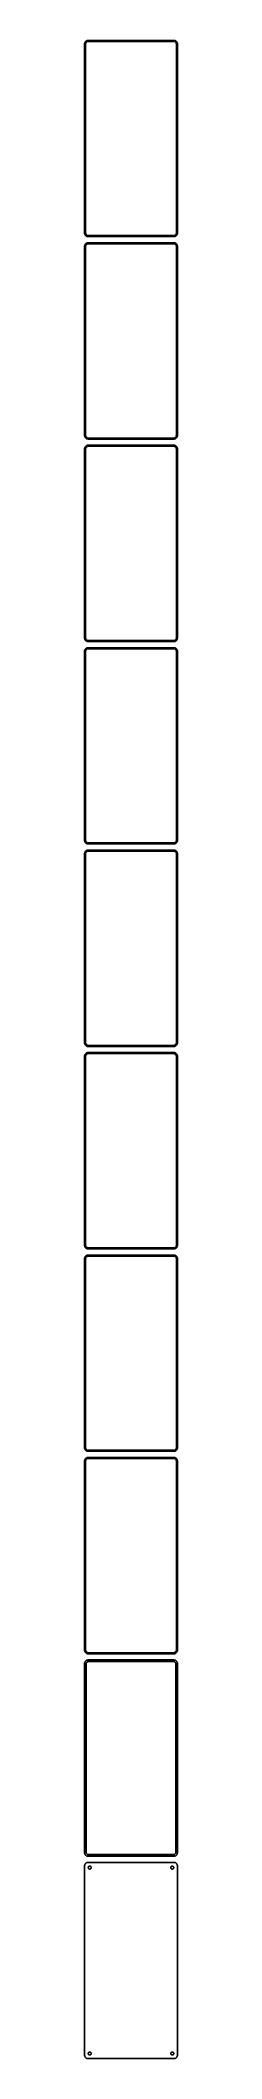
# Model space of a CAD drawing. Header units: metres. Extents: x -68 to 68, y 2798 to 5728.
import ezdxf

# ---------------------------------------------------------------- set-up
doc = ezdxf.new("R2010")
doc.units = ezdxf.units.M

msp = doc.modelspace()

# ---------------------------------------------------------------- linework, layer by layer
for p, q in [((-67.4606, 5724.13), (-67.5, 5723.5)), ((-67.5, 5723.5), (-67.5, 5448.5)), ((-67.3429, 5724.74), (-67.4606, 5724.13)), ((-67.1489, 5725.34), (-67.3429, 5724.74)), ((-66.8815, 5725.91), (-67.1489, 5725.34)), ((-66.5451, 5726.44), (-66.8815, 5725.91)), ((-66.1448, 5726.92), (-66.5451, 5726.44)), ((-65.6871, 5727.35), (-66.1448, 5726.92)), ((-66, 5723), (-65.9685, 5723.5)), ((-66, 5449), (-66, 5723)), ((-65.9685, 5723.5), (-65.8743, 5723.99)), ((-65.8743, 5723.99), (-65.7191, 5724.47)), ((-65.7191, 5724.47), (-65.5052, 5724.93)), ((-65.1791, 5727.72), (-65.6871, 5727.35)), ((-65.5052, 5724.93), (-65.2361, 5725.35)), ((-65.2361, 5725.35), (-64.9159, 5725.74)), ((-64.6289, 5728.02), (-65.1791, 5727.72)), ((-64.9159, 5725.74), (-64.5497, 5726.08)), ((-64.0451, 5728.26), (-64.6289, 5728.02)), ((-64.5497, 5726.08), (-64.1433, 5726.38)), ((-64.1433, 5726.38), (-63.7031, 5726.62)), ((-63.4369, 5728.41), (-64.0451, 5728.26)), ((-63.7031, 5726.62), (-63.2361, 5726.8)), ((-62.8139, 5728.49), (-63.4369, 5728.41)), ((-63.2361, 5726.8), (-62.7495, 5726.93)), ((62.8139, 5728.49), (-62.8139, 5728.49)), ((-62.7495, 5726.93), (-62.2512, 5726.99)), ((-62.2512, 5726.99), (62.2512, 5726.99)), ((62.2512, 5726.99), (62.7495, 5726.93)), ((62.7495, 5726.93), (63.2361, 5726.8)), ((63.4369, 5728.41), (62.8139, 5728.49)), ((63.2361, 5726.8), (63.7031, 5726.62)), ((64.0451, 5728.26), (63.4369, 5728.41)), ((63.7031, 5726.62), (64.1433, 5726.38)), ((64.6289, 5728.02), (64.0451, 5728.26)), ((64.1433, 5726.38), (64.5497, 5726.08)), ((64.5497, 5726.08), (64.9159, 5725.74)), ((65.1791, 5727.72), (64.6289, 5728.02)), ((64.9159, 5725.74), (65.2361, 5725.35)), ((65.6871, 5727.35), (65.1791, 5727.72)), ((65.2361, 5725.35), (65.5052, 5724.93)), ((65.5052, 5724.93), (65.7191, 5724.47)), ((66.1448, 5726.92), (65.6871, 5727.35)), ((65.7191, 5724.47), (65.8743, 5723.99)), ((65.8743, 5723.99), (65.9685, 5723.5)), ((65.9685, 5723.5), (66, 5723)), ((66, 5723), (66, 5449)), ((66.5451, 5726.44), (66.1448, 5726.92)), ((66.8815, 5725.91), (66.5451, 5726.44)), ((67.1489, 5725.34), (66.8815, 5725.91)), ((67.3429, 5724.74), (67.1489, 5725.34)), ((67.4606, 5724.13), (67.3429, 5724.74)), ((67.5, 5723.5), (67.4606, 5724.13)), ((67.5, 5448.5), (67.5, 5723.5)), ((-67.5, 5448.5), (-67.4606, 5447.87)), ((-67.4606, 5430.13), (-67.5, 5429.5)), ((-67.5, 5429.5), (-67.5, 5154.5)), ((-67.4606, 5447.87), (-67.3429, 5447.26)), ((-67.3429, 5430.74), (-67.4606, 5430.13)), ((-67.3429, 5447.26), (-67.1489, 5446.66)), ((-67.1489, 5431.34), (-67.3429, 5430.74)), ((-67.1489, 5446.66), (-66.8815, 5446.09)), ((-66.8815, 5431.91), (-67.1489, 5431.34)), ((-66.8815, 5446.09), (-66.5451, 5445.56)), ((-66.5451, 5432.44), (-66.8815, 5431.91)), ((-66.5451, 5445.56), (-66.1448, 5445.08)), ((-66.1448, 5432.92), (-66.5451, 5432.44)), ((-66.1448, 5445.08), (-65.6871, 5444.65)), ((-65.6871, 5433.35), (-66.1448, 5432.92)), ((-65.9685, 5448.5), (-66, 5449)), ((-66, 5429), (-65.9685, 5429.5)), ((-66, 5155), (-66, 5429)), ((-65.8743, 5448.01), (-65.9685, 5448.5)), ((-65.9685, 5429.5), (-65.8743, 5429.99)), ((-65.7191, 5447.53), (-65.8743, 5448.01)), ((-65.8743, 5429.99), (-65.7191, 5430.47)), ((-65.5052, 5447.07), (-65.7191, 5447.53)), ((-65.7191, 5430.47), (-65.5052, 5430.93)), ((-65.6871, 5444.65), (-65.1791, 5444.28)), ((-65.1791, 5433.72), (-65.6871, 5433.35)), ((-65.2361, 5446.65), (-65.5052, 5447.07)), ((-65.5052, 5430.93), (-65.2361, 5431.35)), ((-64.9159, 5446.26), (-65.2361, 5446.65)), ((-65.2361, 5431.35), (-64.9159, 5431.74)), ((-65.1791, 5444.28), (-64.6289, 5443.98)), ((-64.6289, 5434.02), (-65.1791, 5433.72)), ((-64.5497, 5445.92), (-64.9159, 5446.26)), ((-64.9159, 5431.74), (-64.5497, 5432.08)), ((-64.6289, 5443.98), (-64.0451, 5443.74)), ((-64.0451, 5434.26), (-64.6289, 5434.02)), ((-64.1433, 5445.62), (-64.5497, 5445.92)), ((-64.5497, 5432.08), (-64.1433, 5432.38)), ((-63.7031, 5445.38), (-64.1433, 5445.62)), ((-64.1433, 5432.38), (-63.7031, 5432.62)), ((-64.0451, 5443.74), (-63.4369, 5443.59)), ((-63.4369, 5434.41), (-64.0451, 5434.26)), ((-63.2361, 5445.2), (-63.7031, 5445.38)), ((-63.7031, 5432.62), (-63.2361, 5432.8)), ((-63.4369, 5443.59), (-62.8139, 5443.51)), ((-62.8139, 5434.49), (-63.4369, 5434.41)), ((-62.7495, 5445.07), (-63.2361, 5445.2)), ((-63.2361, 5432.8), (-62.7495, 5432.93)), ((-62.8139, 5443.51), (62.8139, 5443.51)), ((62.8139, 5434.49), (-62.8139, 5434.49)), ((-62.2512, 5445.01), (-62.7495, 5445.07)), ((-62.7495, 5432.93), (-62.2512, 5432.99)), ((62.2512, 5445.01), (-62.2512, 5445.01)), ((-62.2512, 5432.99), (62.2512, 5432.99)), ((62.7495, 5445.07), (62.2512, 5445.01)), ((62.2512, 5432.99), (62.7495, 5432.93)), ((63.2361, 5445.2), (62.7495, 5445.07)), ((62.7495, 5432.93), (63.2361, 5432.8)), ((62.8139, 5443.51), (63.4369, 5443.59)), ((63.4369, 5434.41), (62.8139, 5434.49)), ((63.7031, 5445.38), (63.2361, 5445.2)), ((63.2361, 5432.8), (63.7031, 5432.62)), ((63.4369, 5443.59), (64.0451, 5443.74)), ((64.0451, 5434.26), (63.4369, 5434.41)), ((64.1433, 5445.62), (63.7031, 5445.38)), ((63.7031, 5432.62), (64.1433, 5432.38)), ((64.0451, 5443.74), (64.6289, 5443.98)), ((64.6289, 5434.02), (64.0451, 5434.26)), ((64.5497, 5445.92), (64.1433, 5445.62)), ((64.1433, 5432.38), (64.5497, 5432.08)), ((64.9159, 5446.26), (64.5497, 5445.92)), ((64.5497, 5432.08), (64.9159, 5431.74)), ((64.6289, 5443.98), (65.1791, 5444.28)), ((65.1791, 5433.72), (64.6289, 5434.02)), ((65.2361, 5446.65), (64.9159, 5446.26)), ((64.9159, 5431.74), (65.2361, 5431.35)), ((65.1791, 5444.28), (65.6871, 5444.65)), ((65.6871, 5433.35), (65.1791, 5433.72)), ((65.5052, 5447.07), (65.2361, 5446.65)), ((65.2361, 5431.35), (65.5052, 5430.93)), ((65.7191, 5447.53), (65.5052, 5447.07)), ((65.5052, 5430.93), (65.7191, 5430.47)), ((65.6871, 5444.65), (66.1448, 5445.08)), ((66.1448, 5432.92), (65.6871, 5433.35)), ((65.8743, 5448.01), (65.7191, 5447.53)), ((65.7191, 5430.47), (65.8743, 5429.99)), ((65.9685, 5448.5), (65.8743, 5448.01)), ((65.8743, 5429.99), (65.9685, 5429.5)), ((66, 5449), (65.9685, 5448.5)), ((65.9685, 5429.5), (66, 5429)), ((66, 5429), (66, 5155)), ((66.1448, 5445.08), (66.5451, 5445.56)), ((66.5451, 5432.44), (66.1448, 5432.92)), ((66.5451, 5445.56), (66.8815, 5446.09)), ((66.8815, 5431.91), (66.5451, 5432.44)), ((66.8815, 5446.09), (67.1489, 5446.66)), ((67.1489, 5431.34), (66.8815, 5431.91)), ((67.1489, 5446.66), (67.3429, 5447.26)), ((67.3429, 5430.74), (67.1489, 5431.34)), ((67.3429, 5447.26), (67.4606, 5447.87)), ((67.4606, 5430.13), (67.3429, 5430.74)), ((67.4606, 5447.87), (67.5, 5448.5)), ((67.5, 5429.5), (67.4606, 5430.13)), ((67.5, 5154.5), (67.5, 5429.5)), ((-67.5, 5154.5), (-67.4606, 5153.87)), ((-67.4606, 5136.13), (-67.5, 5135.5)), ((-67.5, 5135.5), (-67.5, 4860.5)), ((-67.4606, 5153.87), (-67.3429, 5153.26)), ((-67.3429, 5136.74), (-67.4606, 5136.13)), ((-67.3429, 5153.26), (-67.1489, 5152.66)), ((-67.1489, 5137.34), (-67.3429, 5136.74)), ((-67.1489, 5152.66), (-66.8815, 5152.09)), ((-66.8815, 5137.91), (-67.1489, 5137.34)), ((-66.8815, 5152.09), (-66.5451, 5151.56)), ((-66.5451, 5138.44), (-66.8815, 5137.91)), ((-66.5451, 5151.56), (-66.1448, 5151.08)), ((-66.1448, 5138.92), (-66.5451, 5138.44)), ((-66.1448, 5151.08), (-65.6871, 5150.65)), ((-65.6871, 5139.35), (-66.1448, 5138.92)), ((-65.9685, 5154.5), (-66, 5155)), ((-66, 5135), (-65.9685, 5135.5)), ((-66, 4861), (-66, 5135)), ((-65.8743, 5154.01), (-65.9685, 5154.5)), ((-65.9685, 5135.5), (-65.8743, 5135.99)), ((-65.7191, 5153.53), (-65.8743, 5154.01)), ((-65.8743, 5135.99), (-65.7191, 5136.47)), ((-65.5052, 5153.07), (-65.7191, 5153.53)), ((-65.7191, 5136.47), (-65.5052, 5136.93)), ((-65.6871, 5150.65), (-65.1791, 5150.28)), ((-65.1791, 5139.72), (-65.6871, 5139.35)), ((-65.2361, 5152.65), (-65.5052, 5153.07)), ((-65.5052, 5136.93), (-65.2361, 5137.35)), ((-64.9159, 5152.26), (-65.2361, 5152.65)), ((-65.2361, 5137.35), (-64.9159, 5137.74)), ((-65.1791, 5150.28), (-64.6289, 5149.98)), ((-64.6289, 5140.02), (-65.1791, 5139.72)), ((-64.5497, 5151.92), (-64.9159, 5152.26)), ((-64.9159, 5137.74), (-64.5497, 5138.08)), ((-64.6289, 5149.98), (-64.0451, 5149.74)), ((-64.0451, 5140.26), (-64.6289, 5140.02)), ((-64.1433, 5151.62), (-64.5497, 5151.92)), ((-64.5497, 5138.08), (-64.1433, 5138.38)), ((-63.7031, 5151.38), (-64.1433, 5151.62)), ((-64.1433, 5138.38), (-63.7031, 5138.62)), ((-64.0451, 5149.74), (-63.4369, 5149.59)), ((-63.4369, 5140.41), (-64.0451, 5140.26)), ((-63.2361, 5151.2), (-63.7031, 5151.38)), ((-63.7031, 5138.62), (-63.2361, 5138.8)), ((-63.4369, 5149.59), (-62.8139, 5149.51)), ((-62.8139, 5140.49), (-63.4369, 5140.41)), ((-62.7495, 5151.07), (-63.2361, 5151.2)), ((-63.2361, 5138.8), (-62.7495, 5138.93)), ((-62.8139, 5149.51), (62.8139, 5149.51)), ((62.8139, 5140.49), (-62.8139, 5140.49)), ((-62.2512, 5151.01), (-62.7495, 5151.07)), ((-62.7495, 5138.93), (-62.2512, 5138.99)), ((62.2512, 5151.01), (-62.2512, 5151.01)), ((-62.2512, 5138.99), (62.2512, 5138.99)), ((62.7495, 5151.07), (62.2512, 5151.01)), ((62.2512, 5138.99), (62.7495, 5138.93)), ((63.2361, 5151.2), (62.7495, 5151.07)), ((62.7495, 5138.93), (63.2361, 5138.8)), ((62.8139, 5149.51), (63.4369, 5149.59)), ((63.4369, 5140.41), (62.8139, 5140.49)), ((63.7031, 5151.38), (63.2361, 5151.2)), ((63.2361, 5138.8), (63.7031, 5138.62)), ((63.4369, 5149.59), (64.0451, 5149.74)), ((64.0451, 5140.26), (63.4369, 5140.41)), ((64.1433, 5151.62), (63.7031, 5151.38)), ((63.7031, 5138.62), (64.1433, 5138.38)), ((64.0451, 5149.74), (64.6289, 5149.98)), ((64.6289, 5140.02), (64.0451, 5140.26)), ((64.5497, 5151.92), (64.1433, 5151.62)), ((64.1433, 5138.38), (64.5497, 5138.08)), ((64.9159, 5152.26), (64.5497, 5151.92)), ((64.5497, 5138.08), (64.9159, 5137.74)), ((64.6289, 5149.98), (65.1791, 5150.28)), ((65.1791, 5139.72), (64.6289, 5140.02)), ((65.2361, 5152.65), (64.9159, 5152.26)), ((64.9159, 5137.74), (65.2361, 5137.35)), ((65.1791, 5150.28), (65.6871, 5150.65)), ((65.6871, 5139.35), (65.1791, 5139.72)), ((65.5052, 5153.07), (65.2361, 5152.65)), ((65.2361, 5137.35), (65.5052, 5136.93)), ((65.7191, 5153.53), (65.5052, 5153.07)), ((65.5052, 5136.93), (65.7191, 5136.47)), ((65.6871, 5150.65), (66.1448, 5151.08)), ((66.1448, 5138.92), (65.6871, 5139.35)), ((65.8743, 5154.01), (65.7191, 5153.53)), ((65.7191, 5136.47), (65.8743, 5135.99)), ((65.9685, 5154.5), (65.8743, 5154.01)), ((65.8743, 5135.99), (65.9685, 5135.5)), ((66, 5155), (65.9685, 5154.5)), ((65.9685, 5135.5), (66, 5135)), ((66, 5135), (66, 4861)), ((66.1448, 5151.08), (66.5451, 5151.56)), ((66.5451, 5138.44), (66.1448, 5138.92)), ((66.5451, 5151.56), (66.8815, 5152.09)), ((66.8815, 5137.91), (66.5451, 5138.44)), ((66.8815, 5152.09), (67.1489, 5152.66)), ((67.1489, 5137.34), (66.8815, 5137.91)), ((67.1489, 5152.66), (67.3429, 5153.26)), ((67.3429, 5136.74), (67.1489, 5137.34)), ((67.3429, 5153.26), (67.4606, 5153.87)), ((67.4606, 5136.13), (67.3429, 5136.74)), ((67.4606, 5153.87), (67.5, 5154.5)), ((67.5, 5135.5), (67.4606, 5136.13)), ((67.5, 4860.5), (67.5, 5135.5)), ((-67.5, 4860.5), (-67.4606, 4859.87)), ((-67.4606, 4842.13), (-67.5, 4841.5)), ((-67.5, 4841.5), (-67.5, 4566.5)), ((-67.4606, 4859.87), (-67.3429, 4859.26)), ((-67.3429, 4842.74), (-67.4606, 4842.13)), ((-67.3429, 4859.26), (-67.1489, 4858.66)), ((-67.1489, 4843.34), (-67.3429, 4842.74)), ((-67.1489, 4858.66), (-66.8815, 4858.09)), ((-66.8815, 4843.91), (-67.1489, 4843.34)), ((-66.8815, 4858.09), (-66.5451, 4857.56)), ((-66.5451, 4844.44), (-66.8815, 4843.91)), ((-66.5451, 4857.56), (-66.1448, 4857.08)), ((-66.1448, 4844.92), (-66.5451, 4844.44)), ((-66.1448, 4857.08), (-65.6871, 4856.65)), ((-65.6871, 4845.35), (-66.1448, 4844.92)), ((-65.9685, 4860.5), (-66, 4861)), ((-66, 4841), (-65.9685, 4841.5)), ((-66, 4567), (-66, 4841)), ((-65.8743, 4860.01), (-65.9685, 4860.5)), ((-65.9685, 4841.5), (-65.8743, 4841.99)), ((-65.7191, 4859.53), (-65.8743, 4860.01)), ((-65.8743, 4841.99), (-65.7191, 4842.47)), ((-65.5052, 4859.07), (-65.7191, 4859.53)), ((-65.7191, 4842.47), (-65.5052, 4842.93)), ((-65.6871, 4856.65), (-65.1791, 4856.28)), ((-65.1791, 4845.72), (-65.6871, 4845.35)), ((-65.2361, 4858.65), (-65.5052, 4859.07)), ((-65.5052, 4842.93), (-65.2361, 4843.35)), ((-64.9159, 4858.26), (-65.2361, 4858.65)), ((-65.2361, 4843.35), (-64.9159, 4843.74)), ((-65.1791, 4856.28), (-64.6289, 4855.98)), ((-64.6289, 4846.02), (-65.1791, 4845.72)), ((-64.5497, 4857.92), (-64.9159, 4858.26)), ((-64.9159, 4843.74), (-64.5497, 4844.08)), ((-64.6289, 4855.98), (-64.0451, 4855.74)), ((-64.0451, 4846.26), (-64.6289, 4846.02)), ((-64.1433, 4857.62), (-64.5497, 4857.92)), ((-64.5497, 4844.08), (-64.1433, 4844.38)), ((-63.7031, 4857.38), (-64.1433, 4857.62)), ((-64.1433, 4844.38), (-63.7031, 4844.62)), ((-64.0451, 4855.74), (-63.4369, 4855.59)), ((-63.4369, 4846.41), (-64.0451, 4846.26)), ((-63.2361, 4857.2), (-63.7031, 4857.38)), ((-63.7031, 4844.62), (-63.2361, 4844.8)), ((-63.4369, 4855.59), (-62.8139, 4855.51)), ((-62.8139, 4846.49), (-63.4369, 4846.41)), ((-62.7495, 4857.07), (-63.2361, 4857.2)), ((-63.2361, 4844.8), (-62.7495, 4844.93)), ((-62.8139, 4855.51), (62.8139, 4855.51)), ((62.8139, 4846.49), (-62.8139, 4846.49)), ((-62.2512, 4857.01), (-62.7495, 4857.07)), ((-62.7495, 4844.93), (-62.2512, 4844.99)), ((62.2512, 4857.01), (-62.2512, 4857.01)), ((-62.2512, 4844.99), (62.2512, 4844.99)), ((62.7495, 4857.07), (62.2512, 4857.01)), ((62.2512, 4844.99), (62.7495, 4844.93)), ((63.2361, 4857.2), (62.7495, 4857.07)), ((62.7495, 4844.93), (63.2361, 4844.8)), ((62.8139, 4855.51), (63.4369, 4855.59)), ((63.4369, 4846.41), (62.8139, 4846.49)), ((63.7031, 4857.38), (63.2361, 4857.2)), ((63.2361, 4844.8), (63.7031, 4844.62)), ((63.4369, 4855.59), (64.0451, 4855.74)), ((64.0451, 4846.26), (63.4369, 4846.41)), ((64.1433, 4857.62), (63.7031, 4857.38)), ((63.7031, 4844.62), (64.1433, 4844.38)), ((64.0451, 4855.74), (64.6289, 4855.98)), ((64.6289, 4846.02), (64.0451, 4846.26)), ((64.5497, 4857.92), (64.1433, 4857.62)), ((64.1433, 4844.38), (64.5497, 4844.08)), ((64.9159, 4858.26), (64.5497, 4857.92)), ((64.5497, 4844.08), (64.9159, 4843.74)), ((64.6289, 4855.98), (65.1791, 4856.28)), ((65.1791, 4845.72), (64.6289, 4846.02)), ((65.2361, 4858.65), (64.9159, 4858.26)), ((64.9159, 4843.74), (65.2361, 4843.35)), ((65.1791, 4856.28), (65.6871, 4856.65)), ((65.6871, 4845.35), (65.1791, 4845.72)), ((65.5052, 4859.07), (65.2361, 4858.65)), ((65.2361, 4843.35), (65.5052, 4842.93)), ((65.7191, 4859.53), (65.5052, 4859.07)), ((65.5052, 4842.93), (65.7191, 4842.47)), ((65.6871, 4856.65), (66.1448, 4857.08)), ((66.1448, 4844.92), (65.6871, 4845.35)), ((65.8743, 4860.01), (65.7191, 4859.53)), ((65.7191, 4842.47), (65.8743, 4841.99)), ((65.9685, 4860.5), (65.8743, 4860.01)), ((65.8743, 4841.99), (65.9685, 4841.5)), ((66, 4861), (65.9685, 4860.5)), ((65.9685, 4841.5), (66, 4841)), ((66, 4841), (66, 4567)), ((66.1448, 4857.08), (66.5451, 4857.56)), ((66.5451, 4844.44), (66.1448, 4844.92)), ((66.5451, 4857.56), (66.8815, 4858.09)), ((66.8815, 4843.91), (66.5451, 4844.44)), ((66.8815, 4858.09), (67.1489, 4858.66)), ((67.1489, 4843.34), (66.8815, 4843.91)), ((67.1489, 4858.66), (67.3429, 4859.26)), ((67.3429, 4842.74), (67.1489, 4843.34)), ((67.3429, 4859.26), (67.4606, 4859.87)), ((67.4606, 4842.13), (67.3429, 4842.74)), ((67.4606, 4859.87), (67.5, 4860.5)), ((67.5, 4841.5), (67.4606, 4842.13)), ((67.5, 4566.5), (67.5, 4841.5)), ((-67.5, 4566.5), (-67.4606, 4565.87)), ((-67.4606, 4548.13), (-67.5, 4547.5)), ((-67.5, 4547.5), (-67.5, 4272.5)), ((-67.4606, 4565.87), (-67.3429, 4565.26)), ((-67.3429, 4548.74), (-67.4606, 4548.13)), ((-67.3429, 4565.26), (-67.1489, 4564.66)), ((-67.1489, 4549.34), (-67.3429, 4548.74)), ((-67.1489, 4564.66), (-66.8815, 4564.09)), ((-66.8815, 4549.91), (-67.1489, 4549.34)), ((-66.8815, 4564.09), (-66.5451, 4563.56)), ((-66.5451, 4550.44), (-66.8815, 4549.91)), ((-66.5451, 4563.56), (-66.1448, 4563.08)), ((-66.1448, 4550.92), (-66.5451, 4550.44)), ((-66.1448, 4563.08), (-65.6871, 4562.65)), ((-65.6871, 4551.35), (-66.1448, 4550.92)), ((-65.9685, 4566.5), (-66, 4567)), ((-66, 4547), (-65.9685, 4547.5)), ((-66, 4273), (-66, 4547)), ((-65.8743, 4566.01), (-65.9685, 4566.5)), ((-65.9685, 4547.5), (-65.8743, 4547.99)), ((-65.7191, 4565.53), (-65.8743, 4566.01)), ((-65.8743, 4547.99), (-65.7191, 4548.47)), ((-65.5052, 4565.07), (-65.7191, 4565.53)), ((-65.7191, 4548.47), (-65.5052, 4548.93)), ((-65.6871, 4562.65), (-65.1791, 4562.28)), ((-65.1791, 4551.72), (-65.6871, 4551.35)), ((-65.2361, 4564.65), (-65.5052, 4565.07)), ((-65.5052, 4548.93), (-65.2361, 4549.35)), ((-64.9159, 4564.26), (-65.2361, 4564.65)), ((-65.2361, 4549.35), (-64.9159, 4549.74)), ((-65.1791, 4562.28), (-64.6289, 4561.98)), ((-64.6289, 4552.02), (-65.1791, 4551.72)), ((-64.5497, 4563.92), (-64.9159, 4564.26)), ((-64.9159, 4549.74), (-64.5497, 4550.08)), ((-64.6289, 4561.98), (-64.0451, 4561.74)), ((-64.0451, 4552.26), (-64.6289, 4552.02)), ((-64.1433, 4563.62), (-64.5497, 4563.92)), ((-64.5497, 4550.08), (-64.1433, 4550.38)), ((-63.7031, 4563.38), (-64.1433, 4563.62)), ((-64.1433, 4550.38), (-63.7031, 4550.62)), ((-64.0451, 4561.74), (-63.4369, 4561.59)), ((-63.4369, 4552.41), (-64.0451, 4552.26)), ((-63.2361, 4563.2), (-63.7031, 4563.38)), ((-63.7031, 4550.62), (-63.2361, 4550.8)), ((-63.4369, 4561.59), (-62.8139, 4561.51)), ((-62.8139, 4552.49), (-63.4369, 4552.41)), ((-62.7495, 4563.07), (-63.2361, 4563.2)), ((-63.2361, 4550.8), (-62.7495, 4550.93)), ((-62.8139, 4561.51), (62.8139, 4561.51)), ((62.8139, 4552.49), (-62.8139, 4552.49)), ((-62.2512, 4563.01), (-62.7495, 4563.07)), ((-62.7495, 4550.93), (-62.2512, 4550.99)), ((62.2512, 4563.01), (-62.2512, 4563.01)), ((-62.2512, 4550.99), (62.2512, 4550.99)), ((62.7495, 4563.07), (62.2512, 4563.01)), ((62.2512, 4550.99), (62.7495, 4550.93)), ((63.2361, 4563.2), (62.7495, 4563.07)), ((62.7495, 4550.93), (63.2361, 4550.8)), ((62.8139, 4561.51), (63.4369, 4561.59)), ((63.4369, 4552.41), (62.8139, 4552.49)), ((63.7031, 4563.38), (63.2361, 4563.2)), ((63.2361, 4550.8), (63.7031, 4550.62)), ((63.4369, 4561.59), (64.0451, 4561.74)), ((64.0451, 4552.26), (63.4369, 4552.41)), ((64.1433, 4563.62), (63.7031, 4563.38)), ((63.7031, 4550.62), (64.1433, 4550.38)), ((64.0451, 4561.74), (64.6289, 4561.98)), ((64.6289, 4552.02), (64.0451, 4552.26)), ((64.5497, 4563.92), (64.1433, 4563.62)), ((64.1433, 4550.38), (64.5497, 4550.08)), ((64.9159, 4564.26), (64.5497, 4563.92)), ((64.5497, 4550.08), (64.9159, 4549.74)), ((64.6289, 4561.98), (65.1791, 4562.28)), ((65.1791, 4551.72), (64.6289, 4552.02)), ((65.2361, 4564.65), (64.9159, 4564.26)), ((64.9159, 4549.74), (65.2361, 4549.35)), ((65.1791, 4562.28), (65.6871, 4562.65)), ((65.6871, 4551.35), (65.1791, 4551.72)), ((65.5052, 4565.07), (65.2361, 4564.65)), ((65.2361, 4549.35), (65.5052, 4548.93)), ((65.7191, 4565.53), (65.5052, 4565.07)), ((65.5052, 4548.93), (65.7191, 4548.47)), ((65.6871, 4562.65), (66.1448, 4563.08)), ((66.1448, 4550.92), (65.6871, 4551.35)), ((65.8743, 4566.01), (65.7191, 4565.53)), ((65.7191, 4548.47), (65.8743, 4547.99)), ((65.9685, 4566.5), (65.8743, 4566.01)), ((65.8743, 4547.99), (65.9685, 4547.5)), ((66, 4567), (65.9685, 4566.5)), ((65.9685, 4547.5), (66, 4547)), ((66, 4547), (66, 4273)), ((66.1448, 4563.08), (66.5451, 4563.56)), ((66.5451, 4550.44), (66.1448, 4550.92)), ((66.5451, 4563.56), (66.8815, 4564.09)), ((66.8815, 4549.91), (66.5451, 4550.44)), ((66.8815, 4564.09), (67.1489, 4564.66)), ((67.1489, 4549.34), (66.8815, 4549.91)), ((67.1489, 4564.66), (67.3429, 4565.26)), ((67.3429, 4548.74), (67.1489, 4549.34)), ((67.3429, 4565.26), (67.4606, 4565.87)), ((67.4606, 4548.13), (67.3429, 4548.74)), ((67.4606, 4565.87), (67.5, 4566.5)), ((67.5, 4547.5), (67.4606, 4548.13)), ((67.5, 4272.5), (67.5, 4547.5)), ((-67.5, 4272.5), (-67.4606, 4271.87)), ((-67.4606, 4254.13), (-67.5, 4253.5)), ((-67.5, 4253.5), (-67.5, 3978.5)), ((-67.4606, 4271.87), (-67.3429, 4271.26)), ((-67.3429, 4254.74), (-67.4606, 4254.13)), ((-67.3429, 4271.26), (-67.1489, 4270.66)), ((-67.1489, 4255.34), (-67.3429, 4254.74)), ((-67.1489, 4270.66), (-66.8815, 4270.09)), ((-66.8815, 4255.91), (-67.1489, 4255.34)), ((-66.8815, 4270.09), (-66.5451, 4269.56)), ((-66.5451, 4256.44), (-66.8815, 4255.91)), ((-66.5451, 4269.56), (-66.1448, 4269.08)), ((-66.1448, 4256.92), (-66.5451, 4256.44)), ((-66.1448, 4269.08), (-65.6871, 4268.65)), ((-65.6871, 4257.35), (-66.1448, 4256.92)), ((-65.9685, 4272.5), (-66, 4273)), ((-66, 4253), (-65.9685, 4253.5)), ((-66, 3979), (-66, 4253)), ((-65.8743, 4272.01), (-65.9685, 4272.5)), ((-65.9685, 4253.5), (-65.8743, 4253.99)), ((-65.7191, 4271.53), (-65.8743, 4272.01)), ((-65.8743, 4253.99), (-65.7191, 4254.47)), ((-65.5052, 4271.07), (-65.7191, 4271.53)), ((-65.7191, 4254.47), (-65.5052, 4254.93)), ((-65.6871, 4268.65), (-65.1791, 4268.28)), ((-65.1791, 4257.72), (-65.6871, 4257.35)), ((-65.2361, 4270.65), (-65.5052, 4271.07)), ((-65.5052, 4254.93), (-65.2361, 4255.35)), ((-64.9159, 4270.26), (-65.2361, 4270.65)), ((-65.2361, 4255.35), (-64.9159, 4255.74)), ((-65.1791, 4268.28), (-64.6289, 4267.98)), ((-64.6289, 4258.02), (-65.1791, 4257.72)), ((-64.5497, 4269.92), (-64.9159, 4270.26)), ((-64.9159, 4255.74), (-64.5497, 4256.08)), ((-64.6289, 4267.98), (-64.0451, 4267.74)), ((-64.0451, 4258.26), (-64.6289, 4258.02)), ((-64.1433, 4269.62), (-64.5497, 4269.92)), ((-64.5497, 4256.08), (-64.1433, 4256.38)), ((-63.7031, 4269.38), (-64.1433, 4269.62)), ((-64.1433, 4256.38), (-63.7031, 4256.62)), ((-64.0451, 4267.74), (-63.4369, 4267.59)), ((-63.4369, 4258.41), (-64.0451, 4258.26)), ((-63.2361, 4269.2), (-63.7031, 4269.38)), ((-63.7031, 4256.62), (-63.2361, 4256.8)), ((-63.4369, 4267.59), (-62.8139, 4267.51)), ((-62.8139, 4258.49), (-63.4369, 4258.41)), ((-62.7495, 4269.07), (-63.2361, 4269.2)), ((-63.2361, 4256.8), (-62.7495, 4256.93)), ((-62.8139, 4267.51), (62.8139, 4267.51)), ((62.8139, 4258.49), (-62.8139, 4258.49)), ((-62.2512, 4269.01), (-62.7495, 4269.07)), ((-62.7495, 4256.93), (-62.2512, 4256.99)), ((62.2512, 4269.01), (-62.2512, 4269.01)), ((-62.2512, 4256.99), (62.2512, 4256.99)), ((62.7495, 4269.07), (62.2512, 4269.01)), ((62.2512, 4256.99), (62.7495, 4256.93)), ((63.2361, 4269.2), (62.7495, 4269.07)), ((62.7495, 4256.93), (63.2361, 4256.8)), ((62.8139, 4267.51), (63.4369, 4267.59)), ((63.4369, 4258.41), (62.8139, 4258.49)), ((63.7031, 4269.38), (63.2361, 4269.2)), ((63.2361, 4256.8), (63.7031, 4256.62)), ((63.4369, 4267.59), (64.0451, 4267.74)), ((64.0451, 4258.26), (63.4369, 4258.41)), ((64.1433, 4269.62), (63.7031, 4269.38)), ((63.7031, 4256.62), (64.1433, 4256.38)), ((64.0451, 4267.74), (64.6289, 4267.98)), ((64.6289, 4258.02), (64.0451, 4258.26)), ((64.5497, 4269.92), (64.1433, 4269.62)), ((64.1433, 4256.38), (64.5497, 4256.08)), ((64.9159, 4270.26), (64.5497, 4269.92)), ((64.5497, 4256.08), (64.9159, 4255.74)), ((64.6289, 4267.98), (65.1791, 4268.28)), ((65.1791, 4257.72), (64.6289, 4258.02)), ((65.2361, 4270.65), (64.9159, 4270.26)), ((64.9159, 4255.74), (65.2361, 4255.35)), ((65.1791, 4268.28), (65.6871, 4268.65)), ((65.6871, 4257.35), (65.1791, 4257.72)), ((65.5052, 4271.07), (65.2361, 4270.65)), ((65.2361, 4255.35), (65.5052, 4254.93)), ((65.7191, 4271.53), (65.5052, 4271.07)), ((65.5052, 4254.93), (65.7191, 4254.47)), ((65.6871, 4268.65), (66.1448, 4269.08)), ((66.1448, 4256.92), (65.6871, 4257.35)), ((65.8743, 4272.01), (65.7191, 4271.53)), ((65.7191, 4254.47), (65.8743, 4253.99)), ((65.9685, 4272.5), (65.8743, 4272.01)), ((65.8743, 4253.99), (65.9685, 4253.5)), ((66, 4273), (65.9685, 4272.5)), ((65.9685, 4253.5), (66, 4253)), ((66, 4253), (66, 3979)), ((66.1448, 4269.08), (66.5451, 4269.56)), ((66.5451, 4256.44), (66.1448, 4256.92)), ((66.5451, 4269.56), (66.8815, 4270.09)), ((66.8815, 4255.91), (66.5451, 4256.44)), ((66.8815, 4270.09), (67.1489, 4270.66)), ((67.1489, 4255.34), (66.8815, 4255.91)), ((67.1489, 4270.66), (67.3429, 4271.26)), ((67.3429, 4254.74), (67.1489, 4255.34)), ((67.3429, 4271.26), (67.4606, 4271.87)), ((67.4606, 4254.13), (67.3429, 4254.74)), ((67.4606, 4271.87), (67.5, 4272.5)), ((67.5, 4253.5), (67.4606, 4254.13)), ((67.5, 3978.5), (67.5, 4253.5)), ((-67.5, 3978.5), (-67.4606, 3977.87)), ((-67.4606, 3960.13), (-67.5, 3959.5)), ((-67.5, 3959.5), (-67.5, 3684.5)), ((-67.4606, 3977.87), (-67.3429, 3977.26)), ((-67.3429, 3960.74), (-67.4606, 3960.13)), ((-67.3429, 3977.26), (-67.1489, 3976.66)), ((-67.1489, 3961.34), (-67.3429, 3960.74)), ((-67.1489, 3976.66), (-66.8815, 3976.09)), ((-66.8815, 3961.91), (-67.1489, 3961.34)), ((-66.8815, 3976.09), (-66.5451, 3975.56)), ((-66.5451, 3962.44), (-66.8815, 3961.91)), ((-66.5451, 3975.56), (-66.1448, 3975.08)), ((-66.1448, 3962.92), (-66.5451, 3962.44)), ((-66.1448, 3975.08), (-65.6871, 3974.65)), ((-65.6871, 3963.35), (-66.1448, 3962.92)), ((-65.9685, 3978.5), (-66, 3979)), ((-66, 3959), (-65.9685, 3959.5)), ((-66, 3685), (-66, 3959)), ((-65.8743, 3978.01), (-65.9685, 3978.5)), ((-65.9685, 3959.5), (-65.8743, 3959.99)), ((-65.7191, 3977.53), (-65.8743, 3978.01)), ((-65.8743, 3959.99), (-65.7191, 3960.47)), ((-65.5052, 3977.07), (-65.7191, 3977.53)), ((-65.7191, 3960.47), (-65.5052, 3960.93)), ((-65.6871, 3974.65), (-65.1791, 3974.28)), ((-65.1791, 3963.72), (-65.6871, 3963.35)), ((-65.2361, 3976.65), (-65.5052, 3977.07)), ((-65.5052, 3960.93), (-65.2361, 3961.35)), ((-64.9159, 3976.26), (-65.2361, 3976.65)), ((-65.2361, 3961.35), (-64.9159, 3961.74)), ((-65.1791, 3974.28), (-64.6289, 3973.98)), ((-64.6289, 3964.02), (-65.1791, 3963.72)), ((-64.5497, 3975.92), (-64.9159, 3976.26)), ((-64.9159, 3961.74), (-64.5497, 3962.08)), ((-64.6289, 3973.98), (-64.0451, 3973.74)), ((-64.0451, 3964.26), (-64.6289, 3964.02)), ((-64.1433, 3975.62), (-64.5497, 3975.92)), ((-64.5497, 3962.08), (-64.1433, 3962.38)), ((-63.7031, 3975.38), (-64.1433, 3975.62)), ((-64.1433, 3962.38), (-63.7031, 3962.62)), ((-64.0451, 3973.74), (-63.4369, 3973.59)), ((-63.4369, 3964.41), (-64.0451, 3964.26)), ((-63.2361, 3975.2), (-63.7031, 3975.38)), ((-63.7031, 3962.62), (-63.2361, 3962.8)), ((-63.4369, 3973.59), (-62.8139, 3973.51)), ((-62.8139, 3964.49), (-63.4369, 3964.41)), ((-62.7495, 3975.07), (-63.2361, 3975.2)), ((-63.2361, 3962.8), (-62.7495, 3962.93)), ((-62.8139, 3973.51), (62.8139, 3973.51)), ((62.8139, 3964.49), (-62.8139, 3964.49)), ((-62.2512, 3975.01), (-62.7495, 3975.07)), ((-62.7495, 3962.93), (-62.2512, 3962.99)), ((62.2512, 3975.01), (-62.2512, 3975.01)), ((-62.2512, 3962.99), (62.2512, 3962.99)), ((62.7495, 3975.07), (62.2512, 3975.01)), ((62.2512, 3962.99), (62.7495, 3962.93)), ((63.2361, 3975.2), (62.7495, 3975.07)), ((62.7495, 3962.93), (63.2361, 3962.8)), ((62.8139, 3973.51), (63.4369, 3973.59)), ((63.4369, 3964.41), (62.8139, 3964.49)), ((63.7031, 3975.38), (63.2361, 3975.2)), ((63.2361, 3962.8), (63.7031, 3962.62)), ((63.4369, 3973.59), (64.0451, 3973.74)), ((64.0451, 3964.26), (63.4369, 3964.41)), ((64.1433, 3975.62), (63.7031, 3975.38)), ((63.7031, 3962.62), (64.1433, 3962.38)), ((64.0451, 3973.74), (64.6289, 3973.98)), ((64.6289, 3964.02), (64.0451, 3964.26)), ((64.5497, 3975.92), (64.1433, 3975.62)), ((64.1433, 3962.38), (64.5497, 3962.08)), ((64.9159, 3976.26), (64.5497, 3975.92)), ((64.5497, 3962.08), (64.9159, 3961.74)), ((64.6289, 3973.98), (65.1791, 3974.28)), ((65.1791, 3963.72), (64.6289, 3964.02)), ((65.2361, 3976.65), (64.9159, 3976.26)), ((64.9159, 3961.74), (65.2361, 3961.35)), ((65.1791, 3974.28), (65.6871, 3974.65)), ((65.6871, 3963.35), (65.1791, 3963.72)), ((65.5052, 3977.07), (65.2361, 3976.65)), ((65.2361, 3961.35), (65.5052, 3960.93)), ((65.7191, 3977.53), (65.5052, 3977.07)), ((65.5052, 3960.93), (65.7191, 3960.47)), ((65.6871, 3974.65), (66.1448, 3975.08)), ((66.1448, 3962.92), (65.6871, 3963.35)), ((65.8743, 3978.01), (65.7191, 3977.53)), ((65.7191, 3960.47), (65.8743, 3959.99)), ((65.9685, 3978.5), (65.8743, 3978.01)), ((65.8743, 3959.99), (65.9685, 3959.5)), ((66, 3979), (65.9685, 3978.5)), ((65.9685, 3959.5), (66, 3959)), ((66, 3959), (66, 3685)), ((66.1448, 3975.08), (66.5451, 3975.56)), ((66.5451, 3962.44), (66.1448, 3962.92)), ((66.5451, 3975.56), (66.8815, 3976.09)), ((66.8815, 3961.91), (66.5451, 3962.44)), ((66.8815, 3976.09), (67.1489, 3976.66)), ((67.1489, 3961.34), (66.8815, 3961.91)), ((67.1489, 3976.66), (67.3429, 3977.26)), ((67.3429, 3960.74), (67.1489, 3961.34)), ((67.3429, 3977.26), (67.4606, 3977.87)), ((67.4606, 3960.13), (67.3429, 3960.74)), ((67.4606, 3977.87), (67.5, 3978.5)), ((67.5, 3959.5), (67.4606, 3960.13)), ((67.5, 3684.5), (67.5, 3959.5)), ((-67.5, 3684.5), (-67.4606, 3683.87)), ((-67.4606, 3666.13), (-67.5, 3665.5)), ((-67.5, 3665.5), (-67.5, 3390.5)), ((-67.4606, 3683.87), (-67.3429, 3683.26)), ((-67.3429, 3666.74), (-67.4606, 3666.13)), ((-67.3429, 3683.26), (-67.1489, 3682.66)), ((-67.1489, 3667.34), (-67.3429, 3666.74)), ((-67.1489, 3682.66), (-66.8815, 3682.09)), ((-66.8815, 3667.91), (-67.1489, 3667.34)), ((-66.8815, 3682.09), (-66.5451, 3681.56)), ((-66.5451, 3668.44), (-66.8815, 3667.91)), ((-66.5451, 3681.56), (-66.1448, 3681.08)), ((-66.1448, 3668.92), (-66.5451, 3668.44)), ((-66.1448, 3681.08), (-65.6871, 3680.65)), ((-65.6871, 3669.35), (-66.1448, 3668.92)), ((-65.9685, 3684.5), (-66, 3685)), ((-66, 3665), (-65.9685, 3665.5)), ((-66, 3391), (-66, 3665)), ((-65.8743, 3684.01), (-65.9685, 3684.5)), ((-65.9685, 3665.5), (-65.8743, 3665.99)), ((-65.7191, 3683.53), (-65.8743, 3684.01)), ((-65.8743, 3665.99), (-65.7191, 3666.47)), ((-65.5052, 3683.07), (-65.7191, 3683.53)), ((-65.7191, 3666.47), (-65.5052, 3666.93)), ((-65.6871, 3680.65), (-65.1791, 3680.28)), ((-65.1791, 3669.72), (-65.6871, 3669.35)), ((-65.2361, 3682.65), (-65.5052, 3683.07)), ((-65.5052, 3666.93), (-65.2361, 3667.35)), ((-64.9159, 3682.26), (-65.2361, 3682.65)), ((-65.2361, 3667.35), (-64.9159, 3667.74)), ((-65.1791, 3680.28), (-64.6289, 3679.98)), ((-64.6289, 3670.02), (-65.1791, 3669.72)), ((-64.5497, 3681.92), (-64.9159, 3682.26)), ((-64.9159, 3667.74), (-64.5497, 3668.08)), ((-64.6289, 3679.98), (-64.0451, 3679.74)), ((-64.0451, 3670.26), (-64.6289, 3670.02)), ((-64.1433, 3681.62), (-64.5497, 3681.92)), ((-64.5497, 3668.08), (-64.1433, 3668.38)), ((-63.7031, 3681.38), (-64.1433, 3681.62)), ((-64.1433, 3668.38), (-63.7031, 3668.62)), ((-64.0451, 3679.74), (-63.4369, 3679.59)), ((-63.4369, 3670.41), (-64.0451, 3670.26)), ((-63.2361, 3681.2), (-63.7031, 3681.38)), ((-63.7031, 3668.62), (-63.2361, 3668.8)), ((-63.4369, 3679.59), (-62.8139, 3679.51)), ((-62.8139, 3670.49), (-63.4369, 3670.41)), ((-62.7495, 3681.07), (-63.2361, 3681.2)), ((-63.2361, 3668.8), (-62.7495, 3668.93)), ((-62.8139, 3679.51), (62.8139, 3679.51)), ((62.8139, 3670.49), (-62.8139, 3670.49)), ((-62.2512, 3681.01), (-62.7495, 3681.07)), ((-62.7495, 3668.93), (-62.2512, 3668.99)), ((62.2512, 3681.01), (-62.2512, 3681.01)), ((-62.2512, 3668.99), (62.2512, 3668.99)), ((62.7495, 3681.07), (62.2512, 3681.01)), ((62.2512, 3668.99), (62.7495, 3668.93)), ((63.2361, 3681.2), (62.7495, 3681.07)), ((62.7495, 3668.93), (63.2361, 3668.8)), ((62.8139, 3679.51), (63.4369, 3679.59)), ((63.4369, 3670.41), (62.8139, 3670.49)), ((63.7031, 3681.38), (63.2361, 3681.2)), ((63.2361, 3668.8), (63.7031, 3668.62)), ((63.4369, 3679.59), (64.0451, 3679.74)), ((64.0451, 3670.26), (63.4369, 3670.41)), ((64.1433, 3681.62), (63.7031, 3681.38)), ((63.7031, 3668.62), (64.1433, 3668.38)), ((64.0451, 3679.74), (64.6289, 3679.98)), ((64.6289, 3670.02), (64.0451, 3670.26)), ((64.5497, 3681.92), (64.1433, 3681.62)), ((64.1433, 3668.38), (64.5497, 3668.08)), ((64.9159, 3682.26), (64.5497, 3681.92)), ((64.5497, 3668.08), (64.9159, 3667.74)), ((64.6289, 3679.98), (65.1791, 3680.28)), ((65.1791, 3669.72), (64.6289, 3670.02)), ((65.2361, 3682.65), (64.9159, 3682.26)), ((64.9159, 3667.74), (65.2361, 3667.35)), ((65.1791, 3680.28), (65.6871, 3680.65)), ((65.6871, 3669.35), (65.1791, 3669.72)), ((65.5052, 3683.07), (65.2361, 3682.65)), ((65.2361, 3667.35), (65.5052, 3666.93)), ((65.7191, 3683.53), (65.5052, 3683.07)), ((65.5052, 3666.93), (65.7191, 3666.47)), ((65.6871, 3680.65), (66.1448, 3681.08)), ((66.1448, 3668.92), (65.6871, 3669.35)), ((65.8743, 3684.01), (65.7191, 3683.53)), ((65.7191, 3666.47), (65.8743, 3665.99)), ((65.9685, 3684.5), (65.8743, 3684.01)), ((65.8743, 3665.99), (65.9685, 3665.5)), ((66, 3685), (65.9685, 3684.5)), ((65.9685, 3665.5), (66, 3665)), ((66, 3665), (66, 3391)), ((66.1448, 3681.08), (66.5451, 3681.56)), ((66.5451, 3668.44), (66.1448, 3668.92)), ((66.5451, 3681.56), (66.8815, 3682.09)), ((66.8815, 3667.91), (66.5451, 3668.44)), ((66.8815, 3682.09), (67.1489, 3682.66)), ((67.1489, 3667.34), (66.8815, 3667.91)), ((67.1489, 3682.66), (67.3429, 3683.26)), ((67.3429, 3666.74), (67.1489, 3667.34)), ((67.3429, 3683.26), (67.4606, 3683.87)), ((67.4606, 3666.13), (67.3429, 3666.74)), ((67.4606, 3683.87), (67.5, 3684.5)), ((67.5, 3665.5), (67.4606, 3666.13)), ((67.5, 3390.5), (67.5, 3665.5)), ((-67.5, 3390.5), (-67.4606, 3389.87)), ((-67.4606, 3372.13), (-67.5, 3371.5)), ((-67.5, 3371.5), (-67.5, 3096.5)), ((-67.4606, 3389.87), (-67.3429, 3389.26)), ((-67.3429, 3372.74), (-67.4606, 3372.13)), ((-67.3429, 3389.26), (-67.1489, 3388.66)), ((-67.1489, 3373.34), (-67.3429, 3372.74)), ((-67.1489, 3388.66), (-66.8815, 3388.09)), ((-66.8815, 3373.91), (-67.1489, 3373.34)), ((-66.8815, 3388.09), (-66.5451, 3387.56)), ((-66.5451, 3374.44), (-66.8815, 3373.91)), ((-66.5451, 3387.56), (-66.1448, 3387.08)), ((-66.1448, 3374.92), (-66.5451, 3374.44)), ((-66.1448, 3387.08), (-65.6871, 3386.65)), ((-65.6871, 3375.35), (-66.1448, 3374.92)), ((-65.9685, 3390.5), (-66, 3391)), ((-65.8743, 3390.01), (-65.9685, 3390.5)), ((-65.7191, 3389.53), (-65.8743, 3390.01)), ((-65.5052, 3389.07), (-65.7191, 3389.53)), ((-65.6871, 3386.65), (-65.1791, 3386.28)), ((-65.1791, 3375.72), (-65.6871, 3375.35)), ((-65.2361, 3388.65), (-65.5052, 3389.07)), ((-64.9159, 3388.26), (-65.2361, 3388.65)), ((-65.1791, 3386.28), (-64.6289, 3385.98)), ((-64.6289, 3376.02), (-65.1791, 3375.72)), ((-65.1129, 3371), (-65.0884, 3371.39)), ((-65.1129, 3097), (-65.1129, 3371)), ((-65.0884, 3371.39), (-65.0151, 3371.77)), ((-65.0151, 3371.77), (-64.8943, 3372.15)), ((-64.5497, 3387.92), (-64.9159, 3388.26)), ((-64.8943, 3372.15), (-64.7279, 3372.5)), ((-64.7279, 3372.5), (-64.5184, 3372.83)), ((-64.6289, 3385.98), (-64.0451, 3385.74)), ((-64.0451, 3376.26), (-64.6289, 3376.02)), ((-64.1433, 3387.62), (-64.5497, 3387.92)), ((-64.5184, 3372.83), (-64.2692, 3373.13)), ((-64.2692, 3373.13), (-63.9842, 3373.4)), ((-63.7031, 3387.38), (-64.1433, 3387.62)), ((-64.0451, 3385.74), (-63.4369, 3385.59)), ((-63.4369, 3376.41), (-64.0451, 3376.26)), ((-63.9842, 3373.4), (-63.668, 3373.63)), ((-63.2361, 3387.2), (-63.7031, 3387.38)), ((-63.668, 3373.63), (-63.3254, 3373.82)), ((-63.4369, 3385.59), (-62.8139, 3385.51)), ((-62.8139, 3376.49), (-63.4369, 3376.41)), ((-63.3254, 3373.82), (-62.9619, 3373.96)), ((-62.7495, 3387.07), (-63.2361, 3387.2)), ((-62.9619, 3373.96), (-62.5833, 3374.06)), ((-62.8139, 3385.51), (62.8139, 3385.51)), ((62.8139, 3376.49), (-62.8139, 3376.49)), ((-62.2512, 3387.01), (-62.7495, 3387.07)), ((-62.5833, 3374.06), (-62.1954, 3374.11)), ((62.2512, 3387.01), (-62.2512, 3387.01)), ((-62.1954, 3374.11), (62.1954, 3374.11)), ((62.1954, 3374.11), (62.5833, 3374.06)), ((62.7495, 3387.07), (62.2512, 3387.01)), ((62.5833, 3374.06), (62.9619, 3373.96)), ((63.2361, 3387.2), (62.7495, 3387.07)), ((62.8139, 3385.51), (63.4369, 3385.59)), ((63.4369, 3376.41), (62.8139, 3376.49)), ((62.9619, 3373.96), (63.3254, 3373.82)), ((63.7031, 3387.38), (63.2361, 3387.2)), ((63.3254, 3373.82), (63.668, 3373.63)), ((63.4369, 3385.59), (64.0451, 3385.74)), ((64.0451, 3376.26), (63.4369, 3376.41)), ((63.668, 3373.63), (63.9842, 3373.4)), ((64.1433, 3387.62), (63.7031, 3387.38)), ((63.9842, 3373.4), (64.2692, 3373.13)), ((64.0451, 3385.74), (64.6289, 3385.98)), ((64.6289, 3376.02), (64.0451, 3376.26)), ((64.5497, 3387.92), (64.1433, 3387.62)), ((64.2692, 3373.13), (64.5184, 3372.83)), ((64.5184, 3372.83), (64.7279, 3372.5)), ((64.9159, 3388.26), (64.5497, 3387.92)), ((64.6289, 3385.98), (65.1791, 3386.28)), ((65.1791, 3375.72), (64.6289, 3376.02)), ((64.7279, 3372.5), (64.8943, 3372.15)), ((64.8943, 3372.15), (65.0151, 3371.77)), ((65.2361, 3388.65), (64.9159, 3388.26)), ((65.0151, 3371.77), (65.0884, 3371.39)), ((65.0884, 3371.39), (65.1129, 3371)), ((65.1129, 3371), (65.1129, 3097)), ((65.1791, 3386.28), (65.6871, 3386.65)), ((65.6871, 3375.35), (65.1791, 3375.72)), ((65.5052, 3389.07), (65.2361, 3388.65)), ((65.7191, 3389.53), (65.5052, 3389.07)), ((65.6871, 3386.65), (66.1448, 3387.08)), ((66.1448, 3374.92), (65.6871, 3375.35)), ((65.8743, 3390.01), (65.7191, 3389.53)), ((65.9685, 3390.5), (65.8743, 3390.01)), ((66, 3391), (65.9685, 3390.5)), ((66.1448, 3387.08), (66.5451, 3387.56)), ((66.5451, 3374.44), (66.1448, 3374.92)), ((66.5451, 3387.56), (66.8815, 3388.09)), ((66.8815, 3373.91), (66.5451, 3374.44)), ((66.8815, 3388.09), (67.1489, 3388.66)), ((67.1489, 3373.34), (66.8815, 3373.91)), ((67.1489, 3388.66), (67.3429, 3389.26)), ((67.3429, 3372.74), (67.1489, 3373.34)), ((67.3429, 3389.26), (67.4606, 3389.87)), ((67.4606, 3372.13), (67.3429, 3372.74)), ((67.4606, 3389.87), (67.5, 3390.5)), ((67.5, 3371.5), (67.4606, 3372.13)), ((67.5, 3096.5), (67.5, 3371.5)), ((-67.5, 3096.5), (-67.4606, 3095.87)), ((-67.4606, 3078.13), (-67.5, 3077.5)), ((-67.4606, 3095.87), (-67.3429, 3095.26)), ((-67.3429, 3078.74), (-67.4606, 3078.13)), ((-67.3429, 3095.26), (-67.1489, 3094.66)), ((-67.1489, 3079.34), (-67.3429, 3078.74)), ((-67.1489, 3094.66), (-66.8815, 3094.09)), ((-66.8815, 3079.91), (-67.1489, 3079.34)), ((-66.8815, 3094.09), (-66.5451, 3093.56)), ((-66.5451, 3080.44), (-66.8815, 3079.91)), ((-66.5451, 3093.56), (-66.1448, 3093.08)), ((-66.1448, 3080.92), (-66.5451, 3080.44)), ((-66.1448, 3093.08), (-65.6871, 3092.65)), ((-65.6871, 3081.35), (-66.1448, 3080.92)), ((-65.6871, 3092.65), (-65.1791, 3092.28)), ((-65.1791, 3081.72), (-65.6871, 3081.35)), ((-65.1791, 3092.28), (-64.6289, 3091.98)), ((-64.6289, 3082.02), (-65.1791, 3081.72)), ((-65.0884, 3096.61), (-65.1129, 3097)), ((-65.0151, 3096.23), (-65.0884, 3096.61)), ((-64.8943, 3095.85), (-65.0151, 3096.23)), ((-64.7279, 3095.5), (-64.8943, 3095.85)), ((-64.5184, 3095.17), (-64.7279, 3095.5)), ((-64.6289, 3091.98), (-64.0451, 3091.74)), ((-64.0451, 3082.26), (-64.6289, 3082.02)), ((-64.2692, 3094.87), (-64.5184, 3095.17)), ((-63.9842, 3094.6), (-64.2692, 3094.87)), ((-64.0451, 3091.74), (-63.4369, 3091.59)), ((-63.4369, 3082.41), (-64.0451, 3082.26)), ((-63.668, 3094.37), (-63.9842, 3094.6)), ((-63.3254, 3094.18), (-63.668, 3094.37)), ((-63.4369, 3091.59), (-62.8139, 3091.51)), ((-62.8139, 3082.49), (-63.4369, 3082.41)), ((-62.9619, 3094.04), (-63.3254, 3094.18)), ((-62.5833, 3093.94), (-62.9619, 3094.04)), ((-62.8139, 3091.51), (62.8139, 3091.51)), ((62.8139, 3082.49), (-62.8139, 3082.49)), ((-62.1954, 3093.89), (-62.5833, 3093.94)), ((62.1954, 3093.89), (-62.1954, 3093.89)), ((62.5833, 3093.94), (62.1954, 3093.89)), ((62.9619, 3094.04), (62.5833, 3093.94)), ((62.8139, 3091.51), (63.4369, 3091.59)), ((63.4369, 3082.41), (62.8139, 3082.49)), ((63.3254, 3094.18), (62.9619, 3094.04)), ((63.668, 3094.37), (63.3254, 3094.18)), ((63.4369, 3091.59), (64.0451, 3091.74)), ((64.0451, 3082.26), (63.4369, 3082.41)), ((63.9842, 3094.6), (63.668, 3094.37)), ((64.2692, 3094.87), (63.9842, 3094.6)), ((64.0451, 3091.74), (64.6289, 3091.98)), ((64.6289, 3082.02), (64.0451, 3082.26)), ((64.5184, 3095.17), (64.2692, 3094.87)), ((64.7279, 3095.5), (64.5184, 3095.17)), ((64.6289, 3091.98), (65.1791, 3092.28)), ((65.1791, 3081.72), (64.6289, 3082.02)), ((64.8943, 3095.85), (64.7279, 3095.5)), ((65.0151, 3096.23), (64.8943, 3095.85)), ((65.0884, 3096.61), (65.0151, 3096.23)), ((65.1129, 3097), (65.0884, 3096.61)), ((65.1791, 3092.28), (65.6871, 3092.65)), ((65.6871, 3081.35), (65.1791, 3081.72)), ((65.6871, 3092.65), (66.1448, 3093.08)), ((66.1448, 3080.92), (65.6871, 3081.35)), ((66.1448, 3093.08), (66.5451, 3093.56)), ((66.5451, 3080.44), (66.1448, 3080.92)), ((66.5451, 3093.56), (66.8815, 3094.09)), ((66.8815, 3079.91), (66.5451, 3080.44)), ((66.8815, 3094.09), (67.1489, 3094.66)), ((67.1489, 3079.34), (66.8815, 3079.91)), ((67.1489, 3094.66), (67.3429, 3095.26)), ((67.3429, 3078.74), (67.1489, 3079.34)), ((67.3429, 3095.26), (67.4606, 3095.87)), ((67.4606, 3078.13), (67.3429, 3078.74)), ((67.4606, 3095.87), (67.5, 3096.5)), ((67.5, 3077.5), (67.4606, 3078.13)), ((-67.5, 3077.5), (-67.5, 2802.5)), ((-62.1353, 3075), (-62.1185, 3075.27)), ((-62.1185, 3074.73), (-62.1353, 3075)), ((-62.1185, 3075.27), (-62.0682, 3075.53)), ((-62.0682, 3074.47), (-62.1185, 3074.73)), ((-62.0682, 3075.53), (-61.9853, 3075.79)), ((-61.9853, 3074.21), (-62.0682, 3074.47)), ((-61.9853, 3075.79), (-61.8712, 3076.03)), ((-61.8712, 3073.97), (-61.9853, 3074.21)), ((-61.8712, 3076.03), (-61.7275, 3076.26)), ((-61.7275, 3073.74), (-61.8712, 3073.97)), ((-61.7275, 3076.26), (-61.5565, 3076.46)), ((-61.5565, 3073.54), (-61.7275, 3073.74)), ((-61.5565, 3076.46), (-61.3611, 3076.65)), ((-61.3611, 3073.35), (-61.5565, 3073.54)), ((-61.3611, 3076.65), (-61.1441, 3076.8)), ((-61.1441, 3073.2), (-61.3611, 3073.35)), ((-61.1441, 3076.8), (-60.9092, 3076.93)), ((-60.9092, 3073.07), (-61.1441, 3073.2)), ((-60.9092, 3076.93), (-60.6598, 3077.03)), ((-60.6598, 3072.97), (-60.9092, 3073.07)), ((-60.6598, 3077.03), (-60.4001, 3077.1)), ((-60.4001, 3072.9), (-60.6598, 3072.97)), ((-60.4001, 3077.1), (-60.1341, 3077.13)), ((-60.1341, 3072.87), (-60.4001, 3072.9)), ((-60.1341, 3077.13), (-59.8659, 3077.13)), ((-59.8659, 3072.87), (-60.1341, 3072.87)), ((-59.8659, 3077.13), (-59.5999, 3077.1)), ((-59.5999, 3072.9), (-59.8659, 3072.87)), ((-59.5999, 3077.1), (-59.3401, 3077.03)), ((-59.3401, 3072.97), (-59.5999, 3072.9)), ((-59.3401, 3077.03), (-59.0908, 3076.93)), ((-59.0908, 3073.07), (-59.3401, 3072.97)), ((-59.0908, 3076.93), (-58.8559, 3076.8)), ((-58.8559, 3073.2), (-59.0908, 3073.07)), ((-58.8559, 3076.8), (-58.6389, 3076.65)), ((-58.6389, 3073.35), (-58.8559, 3073.2)), ((-58.6389, 3076.65), (-58.4434, 3076.46)), ((-58.4434, 3073.54), (-58.6389, 3073.35)), ((-58.4434, 3076.46), (-58.2725, 3076.26)), ((-58.2725, 3073.74), (-58.4434, 3073.54)), ((-58.2725, 3076.26), (-58.1288, 3076.03)), ((-58.1288, 3073.97), (-58.2725, 3073.74)), ((-58.1288, 3076.03), (-58.0146, 3075.79)), ((-58.0146, 3074.21), (-58.1288, 3073.97)), ((-58.0146, 3075.79), (-57.9318, 3075.53)), ((-57.9318, 3074.47), (-58.0146, 3074.21)), ((-57.9318, 3075.53), (-57.8815, 3075.27)), ((-57.8815, 3074.73), (-57.9318, 3074.47)), ((-57.8815, 3075.27), (-57.8647, 3075)), ((-57.8647, 3075), (-57.8815, 3074.73)), ((57.8647, 3075), (57.8815, 3075.27)), ((57.8815, 3074.73), (57.8647, 3075)), ((57.8815, 3075.27), (57.9318, 3075.53)), ((57.9318, 3074.47), (57.8815, 3074.73)), ((57.9318, 3075.53), (58.0146, 3075.79)), ((58.0146, 3074.21), (57.9318, 3074.47)), ((58.0146, 3075.79), (58.1288, 3076.03)), ((58.1288, 3073.97), (58.0146, 3074.21)), ((58.1288, 3076.03), (58.2725, 3076.26)), ((58.2725, 3073.74), (58.1288, 3073.97)), ((58.2725, 3076.26), (58.4434, 3076.46)), ((58.4434, 3073.54), (58.2725, 3073.74)), ((58.4434, 3076.46), (58.6389, 3076.65)), ((58.6389, 3073.35), (58.4434, 3073.54)), ((58.6389, 3076.65), (58.8559, 3076.8)), ((58.8559, 3073.2), (58.6389, 3073.35)), ((58.8559, 3076.8), (59.0908, 3076.93)), ((59.0908, 3073.07), (58.8559, 3073.2)), ((59.0908, 3076.93), (59.3401, 3077.03)), ((59.3401, 3072.97), (59.0908, 3073.07)), ((59.3401, 3077.03), (59.5999, 3077.1)), ((59.5999, 3072.9), (59.3401, 3072.97)), ((59.5999, 3077.1), (59.8659, 3077.13)), ((59.8659, 3072.87), (59.5999, 3072.9)), ((59.8659, 3077.13), (60.1341, 3077.13)), ((60.1341, 3072.87), (59.8659, 3072.87)), ((60.1341, 3077.13), (60.4001, 3077.1)), ((60.4001, 3072.9), (60.1341, 3072.87)), ((60.4001, 3077.1), (60.6598, 3077.03)), ((60.6598, 3072.97), (60.4001, 3072.9)), ((60.6598, 3077.03), (60.9092, 3076.93)), ((60.9092, 3073.07), (60.6598, 3072.97)), ((60.9092, 3076.93), (61.1441, 3076.8)), ((61.1441, 3073.2), (60.9092, 3073.07)), ((61.1441, 3076.8), (61.3611, 3076.65)), ((61.3611, 3073.35), (61.1441, 3073.2)), ((61.3611, 3076.65), (61.5565, 3076.46)), ((61.5565, 3073.54), (61.3611, 3073.35)), ((61.5565, 3076.46), (61.7275, 3076.26)), ((61.7275, 3073.74), (61.5565, 3073.54)), ((61.7275, 3076.26), (61.8712, 3076.03)), ((61.8712, 3073.97), (61.7275, 3073.74)), ((61.8712, 3076.03), (61.9853, 3075.79)), ((61.9853, 3074.21), (61.8712, 3073.97)), ((61.9853, 3075.79), (62.0682, 3075.53)), ((62.0682, 3074.47), (61.9853, 3074.21)), ((62.0682, 3075.53), (62.1185, 3075.27)), ((62.1185, 3074.73), (62.0682, 3074.47)), ((62.1185, 3075.27), (62.1353, 3075)), ((62.1353, 3075), (62.1185, 3074.73)), ((67.5, 2802.5), (67.5, 3077.5)), ((-67.5, 2802.5), (-67.4606, 2801.87)), ((-67.4606, 2801.87), (-67.3429, 2801.26)), ((-67.3429, 2801.26), (-67.1489, 2800.66)), ((-67.1489, 2800.66), (-66.8815, 2800.09)), ((-66.8815, 2800.09), (-66.5451, 2799.56)), ((-66.5451, 2799.56), (-66.1448, 2799.08)), ((-66.1448, 2799.08), (-65.6871, 2798.65)), ((-65.6871, 2798.65), (-65.1791, 2798.28)), ((-65.1791, 2798.28), (-64.6289, 2797.98)), ((-64.6289, 2797.98), (-64.0451, 2797.74)), ((-64.0451, 2797.74), (-63.4369, 2797.59)), ((-63.4369, 2797.59), (-62.8139, 2797.51)), ((-62.8139, 2797.51), (62.8139, 2797.51)), ((-62.1353, 2805), (-62.1185, 2805.27)), ((-62.1185, 2804.73), (-62.1353, 2805)), ((-62.1185, 2805.27), (-62.0682, 2805.53)), ((-62.0682, 2804.47), (-62.1185, 2804.73)), ((-62.0682, 2805.53), (-61.9853, 2805.79)), ((-61.9853, 2804.21), (-62.0682, 2804.47)), ((-61.9853, 2805.79), (-61.8712, 2806.03)), ((-61.8712, 2803.97), (-61.9853, 2804.21)), ((-61.8712, 2806.03), (-61.7275, 2806.26)), ((-61.7275, 2803.74), (-61.8712, 2803.97)), ((-61.7275, 2806.26), (-61.5565, 2806.46)), ((-61.5565, 2803.54), (-61.7275, 2803.74)), ((-61.5565, 2806.46), (-61.3611, 2806.65)), ((-61.3611, 2803.35), (-61.5565, 2803.54)), ((-61.3611, 2806.65), (-61.1441, 2806.8)), ((-61.1441, 2803.2), (-61.3611, 2803.35)), ((-61.1441, 2806.8), (-60.9092, 2806.93)), ((-60.9092, 2803.07), (-61.1441, 2803.2)), ((-60.9092, 2806.93), (-60.6598, 2807.03)), ((-60.6598, 2802.97), (-60.9092, 2803.07)), ((-60.6598, 2807.03), (-60.4001, 2807.1)), ((-60.4001, 2802.9), (-60.6598, 2802.97)), ((-60.4001, 2807.1), (-60.1341, 2807.13)), ((-60.1341, 2802.87), (-60.4001, 2802.9)), ((-60.1341, 2807.13), (-59.8659, 2807.13)), ((-59.8659, 2802.87), (-60.1341, 2802.87)), ((-59.8659, 2807.13), (-59.5999, 2807.1)), ((-59.5999, 2802.9), (-59.8659, 2802.87)), ((-59.5999, 2807.1), (-59.3401, 2807.03)), ((-59.3401, 2802.97), (-59.5999, 2802.9)), ((-59.3401, 2807.03), (-59.0908, 2806.93)), ((-59.0908, 2803.07), (-59.3401, 2802.97)), ((-59.0908, 2806.93), (-58.8559, 2806.8)), ((-58.8559, 2803.2), (-59.0908, 2803.07)), ((-58.8559, 2806.8), (-58.6389, 2806.65)), ((-58.6389, 2803.35), (-58.8559, 2803.2)), ((-58.6389, 2806.65), (-58.4434, 2806.46)), ((-58.4434, 2803.54), (-58.6389, 2803.35)), ((-58.4434, 2806.46), (-58.2725, 2806.26)), ((-58.2725, 2803.74), (-58.4434, 2803.54)), ((-58.2725, 2806.26), (-58.1288, 2806.03)), ((-58.1288, 2803.97), (-58.2725, 2803.74)), ((-58.1288, 2806.03), (-58.0146, 2805.79)), ((-58.0146, 2804.21), (-58.1288, 2803.97)), ((-58.0146, 2805.79), (-57.9318, 2805.53)), ((-57.9318, 2804.47), (-58.0146, 2804.21)), ((-57.9318, 2805.53), (-57.8815, 2805.27)), ((-57.8815, 2804.73), (-57.9318, 2804.47)), ((-57.8815, 2805.27), (-57.8647, 2805)), ((-57.8647, 2805), (-57.8815, 2804.73)), ((57.8647, 2805), (57.8815, 2805.27)), ((57.8815, 2804.73), (57.8647, 2805)), ((57.8815, 2805.27), (57.9318, 2805.53)), ((57.9318, 2804.47), (57.8815, 2804.73)), ((57.9318, 2805.53), (58.0146, 2805.79)), ((58.0146, 2804.21), (57.9318, 2804.47)), ((58.0146, 2805.79), (58.1288, 2806.03)), ((58.1288, 2803.97), (58.0146, 2804.21)), ((58.1288, 2806.03), (58.2725, 2806.26)), ((58.2725, 2803.74), (58.1288, 2803.97)), ((58.2725, 2806.26), (58.4434, 2806.46)), ((58.4434, 2803.54), (58.2725, 2803.74)), ((58.4434, 2806.46), (58.6389, 2806.65)), ((58.6389, 2803.35), (58.4434, 2803.54)), ((58.6389, 2806.65), (58.8559, 2806.8)), ((58.8559, 2803.2), (58.6389, 2803.35)), ((58.8559, 2806.8), (59.0908, 2806.93)), ((59.0908, 2803.07), (58.8559, 2803.2)), ((59.0908, 2806.93), (59.3401, 2807.03)), ((59.3401, 2802.97), (59.0908, 2803.07)), ((59.3401, 2807.03), (59.5999, 2807.1)), ((59.5999, 2802.9), (59.3401, 2802.97)), ((59.5999, 2807.1), (59.8659, 2807.13)), ((59.8659, 2802.87), (59.5999, 2802.9)), ((59.8659, 2807.13), (60.1341, 2807.13)), ((60.1341, 2802.87), (59.8659, 2802.87)), ((60.1341, 2807.13), (60.4001, 2807.1)), ((60.4001, 2802.9), (60.1341, 2802.87)), ((60.4001, 2807.1), (60.6598, 2807.03)), ((60.6598, 2802.97), (60.4001, 2802.9)), ((60.6598, 2807.03), (60.9092, 2806.93)), ((60.9092, 2803.07), (60.6598, 2802.97)), ((60.9092, 2806.93), (61.1441, 2806.8)), ((61.1441, 2803.2), (60.9092, 2803.07)), ((61.1441, 2806.8), (61.3611, 2806.65)), ((61.3611, 2803.35), (61.1441, 2803.2)), ((61.3611, 2806.65), (61.5565, 2806.46)), ((61.5565, 2803.54), (61.3611, 2803.35)), ((61.5565, 2806.46), (61.7275, 2806.26)), ((61.7275, 2803.74), (61.5565, 2803.54)), ((61.7275, 2806.26), (61.8712, 2806.03)), ((61.8712, 2803.97), (61.7275, 2803.74)), ((61.8712, 2806.03), (61.9853, 2805.79)), ((61.9853, 2804.21), (61.8712, 2803.97)), ((61.9853, 2805.79), (62.0682, 2805.53)), ((62.0682, 2804.47), (61.9853, 2804.21)), ((62.0682, 2805.53), (62.1185, 2805.27)), ((62.1185, 2804.73), (62.0682, 2804.47)), ((62.1185, 2805.27), (62.1353, 2805)), ((62.1353, 2805), (62.1185, 2804.73)), ((62.8139, 2797.51), (63.4369, 2797.59)), ((63.4369, 2797.59), (64.0451, 2797.74)), ((64.0451, 2797.74), (64.6289, 2797.98)), ((64.6289, 2797.98), (65.1791, 2798.28)), ((65.1791, 2798.28), (65.6871, 2798.65)), ((65.6871, 2798.65), (66.1448, 2799.08)), ((66.1448, 2799.08), (66.5451, 2799.56)), ((66.5451, 2799.56), (66.8815, 2800.09)), ((66.8815, 2800.09), (67.1489, 2800.66)), ((67.1489, 2800.66), (67.3429, 2801.26)), ((67.3429, 2801.26), (67.4606, 2801.87)), ((67.4606, 2801.87), (67.5, 2802.5))]:
    msp.add_line(p, q)

doc.saveas('drawing.dxf')
